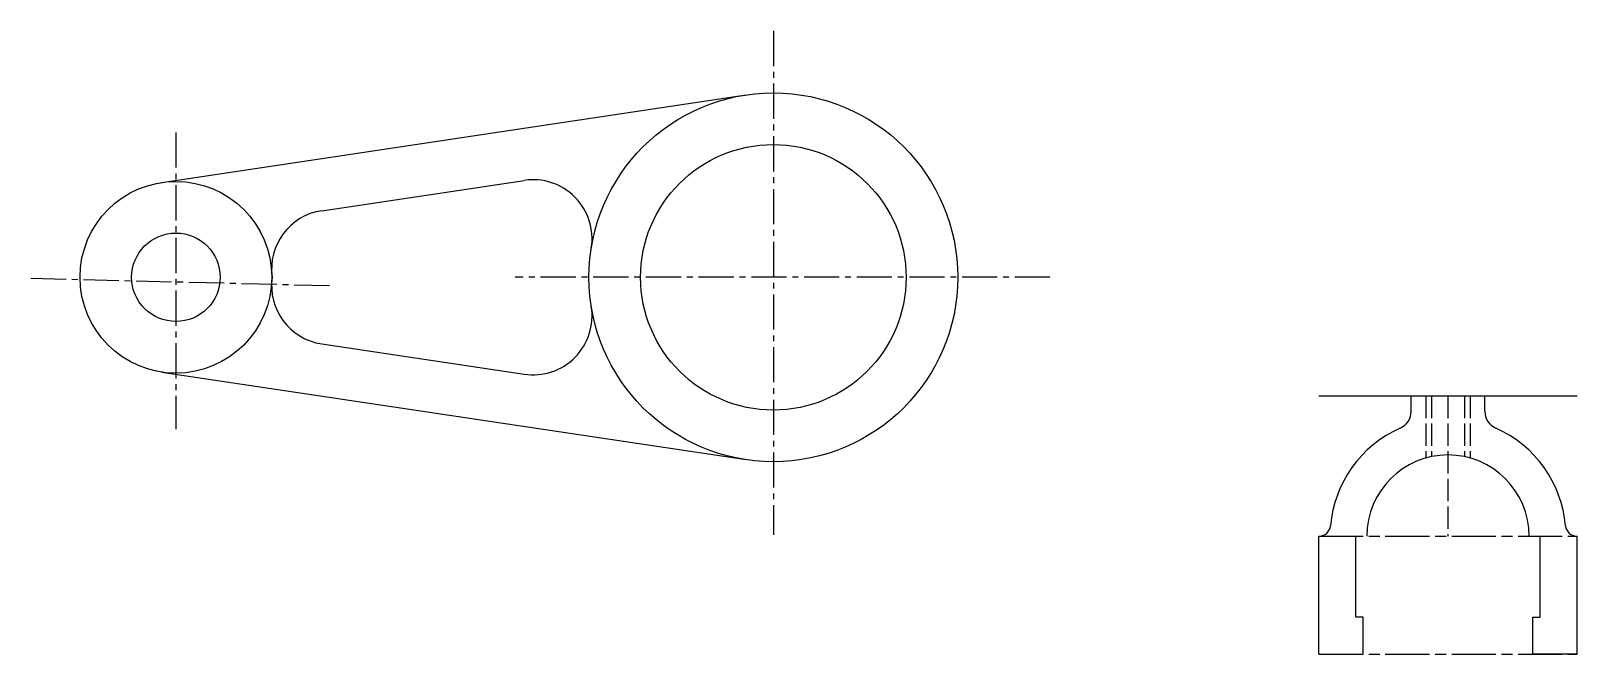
# Model space of a CAD drawing. Header units: millimetres. Extents: x 1568 to 31342, y 459 to 4403.
# Drawn here: x 12559 to 12978.3, y 561.6 to 730.6 of the extents above; entities that cross this region are included whole.
import ezdxf

# ---------------------------------------------------------------- set-up
doc = ezdxf.new("R2010")
doc.units = ezdxf.units.MM
doc.header["$LTSCALE"] = 0.5
for name, pattern in [('ACAD_ISO02W100', [15, 12, -3]), ('ACAD_ISO08W100', [36, 24, -3, 6, -3]), ('CENTER2', [28.575, 19.05, -3.175, 3.175, -3.175])]:
    doc.linetypes.add(name, pattern=pattern)
doc.layers.add('centre line', color=3, linetype='CENTER2')
doc.layers.add('dim', color=210, linetype='Continuous')

msp = doc.modelspace()

# ---------------------------------------------------------------- linework, layer by layer
for p, q in [((12594.487, 689.466), (12752.931, 713.201)), ((12637.909, 681.814), (12692.803, 690.038)), ((12624.339, 663.753), (12624.436, 663.753)), ((12637.909, 645.691), (12692.803, 637.468)), ((12594.487, 638.04), (12752.931, 614.305)), ((12908.264, 631.589), (12978.264, 631.589)), ((12908.264, 561.589), (12908.264, 593.589)), ((12918.264, 571.589), (12918.264, 593.589)), ((12968.264, 571.589), (12968.264, 593.589)), ((12978.264, 561.589), (12978.264, 593.589)), ((12920.264, 571.589), (12918.264, 571.589)), ((12920.264, 561.589), (12920.264, 571.589)), ((12966.264, 561.589), (12966.264, 571.589)), ((12966.264, 571.589), (12968.264, 571.589)), ((12908.264, 561.589), (12920.264, 561.589)), ((12978.264, 561.589), (12966.264, 561.589))]:
    msp.add_line(p, q)
at = {"linetype": 'ACAD_ISO02W100'}
for p, q in [((12933.264, 627.412), (12933.264, 631.589)), ((12937.264, 631.589), (12937.264, 614.755)), ((12938.764, 631.589), (12938.764, 615.123)), ((12947.764, 631.589), (12947.764, 615.123)), ((12949.264, 631.589), (12949.264, 614.755)), ((12953.264, 627.412), (12953.264, 631.589))]:
    msp.add_line(p, q, dxfattribs=at)
for centre, radius in [((12760.339, 663.753), 50), ((12760.339, 663.753), 36), ((12598.339, 663.753), 26), ((12598.339, 663.753), 12)]:
    msp.add_circle(centre, radius)
for centre, radius, start, end in [((12695.173, 674.214), 16, 350.87992, 98.51962), ((12640.279, 665.991), 16, 98.51962, 188.0409), ((12640.279, 661.515), 16, 171.9591, 261.48038), ((12695.173, 653.292), 16, 261.48038, 9.12008), ((12928.264, 627.412), 5, 293.91653, 0), ((12958.264, 627.412), 5, 180, 246.08347), ((12943.264, 593.589), 32, 113.91653, 175.0829), ((12943.264, 593.589), 32, 4.9171, 66.08347), ((12943.264, 593.589), 22, 0, 180), ((12908.392, 596.589), 3, 270, 355.0829), ((12978.135, 596.589), 3, 184.9171, 270)]:
    msp.add_arc(centre, radius, start, end)
at = {"layer": 'centre line'}
for p, q in [((12760.339, 730.553), (12760.339, 593.924)), ((12598.339, 703.005), (12598.339, 622.534)), ((12559.023, 663.471), (12640.279, 661.515)), ((12835.331, 663.753), (12690.339, 663.753))]:
    msp.add_line(p, q, dxfattribs=at)
at = {"layer": 'dim', "linetype": 'ACAD_ISO02W100'}
msp.add_line((12943.264, 631.589), (12943.264, 593.589), dxfattribs=at)
at = {"layer": 'dim', "linetype": 'ACAD_ISO08W100'}
for p, q in [((12908.264, 593.589), (12978.264, 593.589)), ((12908.264, 561.589), (12978.264, 561.589))]:
    msp.add_line(p, q, dxfattribs=at)

doc.saveas('drawing.dxf')
